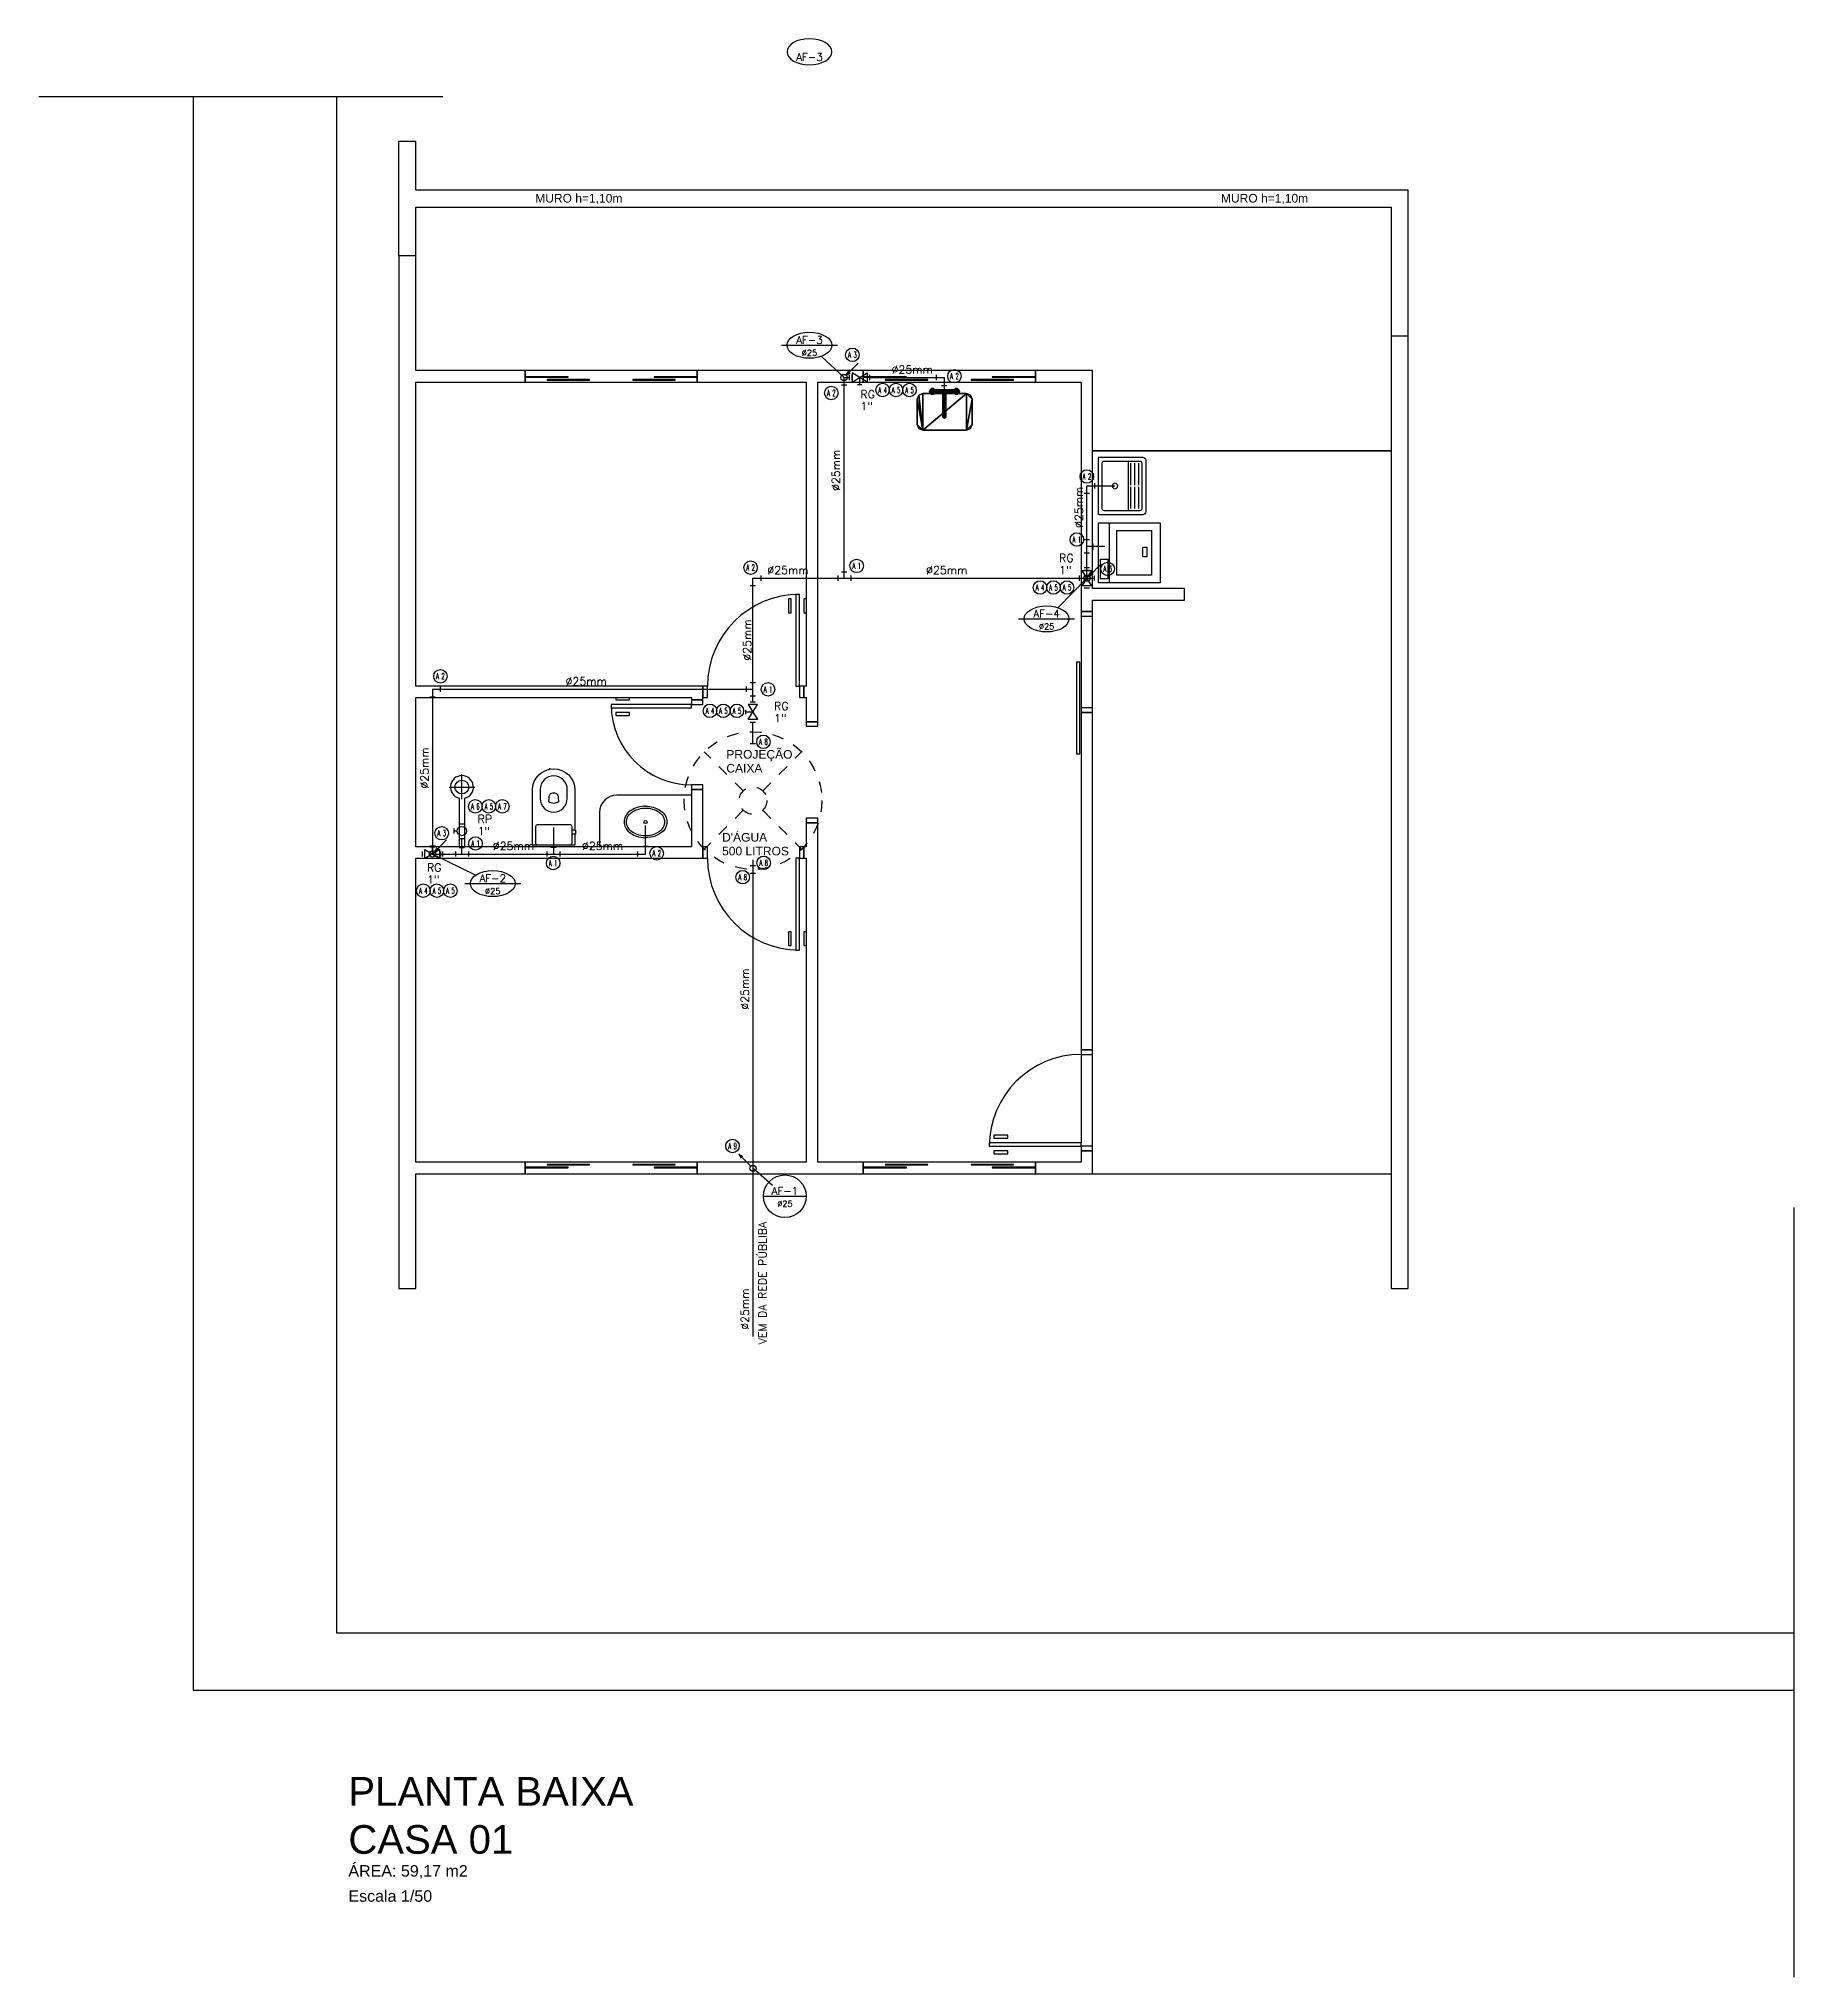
# Model space of a CAD drawing. Header units: metres. Extents: x 49 to 320, y -91 to 27.
# Drawn here: x 204.03 to 219.32, y -90.8 to -73.9 of the extents above; entities that cross this region are included whole.
import ezdxf
from ezdxf.enums import TextEntityAlignment as Align

# ---------------------------------------------------------------- set-up
doc = ezdxf.new("R2010")
doc.units = ezdxf.units.M
doc.header["$LTSCALE"] = 0.2
doc.linetypes.add('AF', pattern=[200, 100, 100])
doc.linetypes.add('DASHED', pattern=[0.75, 0.5, -0.25])
for name, color, linetype in [('ARQ-___-___-VST', 9, 'Continuous'), ('ARQ-COB-PRJ', 4, 'DASHED'), ('ARQ-EQP', 24, 'Continuous'), ('ARQ-EQP-___-INT', 7, 'Continuous'), ('CONEXAO_AG_FRIA', 6, 'Continuous'), ('Diametro', 1, 'Continuous'), ('LEGENDA_ID', 5, 'Continuous'), ('LEGENDA_ID_L', 5, 'Continuous'), ('Prumadas_L', 1, 'Continuous'), ('Prumadas_Q', 3, 'Continuous'), ('Prumadas_T', 3, 'Continuous'), ('TUBOS_AG_FRIA', 4, 'Continuous')]:
    doc.layers.add(name, color=color, linetype=linetype)
doc.styles.add('REGUA200', font='arial.ttf')
doc.styles.add('REGUA60', font='arial.ttf')
doc.styles.add('REGUA80', font='arial.ttf')
doc.styles.add('ROMANS', font='romans', dxfattribs={"height": 6})

msp = doc.modelspace()

# ---------------------------------------------------------------- texts
at = {"layer": 'ARQ-___-___-VST', "style": 'REGUA60'}
for p in [(208.356, -75.329), (214.33, -75.329)]:
    msp.add_text('MURO h=1,10m', height=0.075, dxfattribs=at).set_placement(p)
at = {"layer": 'ARQ-EQP', "style": 'ROMANS'}
for s, p in [('RG', (211.189, -77.035)), ('1"', (211.189, -77.14)), ('RG', (212.92, -78.462)), ('1"', (212.92, -78.567)), ('RG', (210.437, -79.753)), ('1"', (210.437, -79.858)), ('RP', (207.854, -80.737)), ('1"', (207.854, -80.842)), ('RG', (207.413, -81.16)), ('1"', (207.413, -81.265))]:
    msp.add_text(s, height=0.07, dxfattribs=at).set_placement(p)
at = {"layer": 'Diametro', "style": 'ROMANS'}
for p in [(211.64, -76.819), (210.558, -78.568), (211.941, -78.568), (208.8, -79.537), (208.166, -80.972), (208.943, -80.972)]:
    msp.add_text('%%C25mm', height=0.07, dxfattribs=at).set_placement(p, align=Align.CENTER)
for s, p in [('%%C25mm', (211.011, -77.663)), ('%%C25mm', (213.127, -77.985)), ('%%C25mm', (210.238, -79.142)), ('%%C25mm', (207.426, -80.257)), ('%%C25mm', (210.218, -82.184)), ('VEM DA REDE PÚBLIBA', (210.371, -84.747)), ('%%C25mm', (210.218, -84.974))]:
    msp.add_text(s, height=0.07, rotation=90, dxfattribs=at).set_placement(p, align=Align.CENTER)
at = {"layer": 'LEGENDA_ID', "style": 'ROMANS', "width": 0.5}
for s, p in [('A 3', (211.119, -76.656)), ('A 2', (212.008, -76.843)), ('A 2', (210.935, -76.989)), ('A 4', (211.382, -76.963)), ('A 5', (211.499, -76.963)), ('A 5', (211.617, -76.963)), ('A 2', (213.162, -77.717)), ('A 1', (213.074, -78.266)), ('A 2', (210.232, -78.511)), ('A 1', (211.156, -78.496)), ('A 3', (213.343, -78.522)), ('A 4', (212.754, -78.684)), ('A 5', (212.871, -78.684)), ('A 5', (212.989, -78.684)), ('A 2', (207.53, -79.458)), ('A 1', (210.384, -79.572)), ('A 4', (209.878, -79.759)), ('A 5', (209.995, -79.759)), ('A 5', (210.113, -79.759)), ('A 8', (210.344, -80.029)), ('A 6', (207.834, -80.592)), ('A 5', (207.952, -80.592)), ('A 7', (208.069, -80.592)), ('A 3', (207.541, -80.826)), ('A 1', (207.836, -80.915)), ('A 1', (208.512, -81.086)), ('A 2', (209.414, -81.001)), ('A 8', (210.346, -81.084)), ('A 8', (210.163, -81.209)), ('A 4', (207.381, -81.327)), ('A 5', (207.499, -81.327)), ('A 5', (207.617, -81.327)), ('A 9', (210.075, -83.552))]:
    msp.add_text(s, height=0.0525, dxfattribs=at).set_placement(p, align=Align.MIDDLE_CENTER)
at = {"layer": 'LEGENDA_ID', "style": 'REGUA60'}
for s, p in [('PROJEÇÃO', (210.021, -80.176)), ('CAIXA', (210.021, -80.297)), ("D'ÁGUA", (209.984, -80.899)), ('500 LITROS', (209.984, -81.019))]:
    msp.add_text(s, height=0.075, dxfattribs=at).set_placement(p)
at = {"layer": 'Prumadas_T', "style": 'ROMANS'}
for s, height, p in [('AF-3', 0.0656, (210.745, -74.094)), ('AF-3', 0.0656, (210.745, -76.56)), ('%%C25', 0.0525, (210.745, -76.665)), ('AF-4', 0.0656, (212.811, -78.945)), ('%%C25', 0.0525, (212.811, -79.05)), ('AF-2', 0.0656, (207.986, -81.252)), ('%%C25', 0.0525, (207.986, -81.357)), ('AF-1', 0.0656, (210.531, -83.977)), ('%%C25', 0.0525, (210.531, -84.082))]:
    msp.add_text(s, height=height, dxfattribs=at).set_placement(p, align=Align.CENTER)

# ---------------------------------------------------------------- blocks, each defined once
blk = doc.blocks.new('MCCUB1_3')
at = {"color": 254}
mesh = blk.add_polyface(dxfattribs=at)
corners = [(-24, -37, 70), (-22.5, -40.5, 70), (-19, -42, 70), (-24, -15, 70), (-22.5, -11.5, 70), (-19, -10, 70), (19, -10, 70), (19, -42, 70), (24, -15, 70), (24, -37, 70), (22.5, -40.5, 70), (22.5, -11.5, 70), (-24, -37, 85), (-22.5, -40.5, 85), (-19, -42, 85), (19, -42, 85), (22.5, -40.5, 85), (24, -37, 85), (24, -15, 85), (22.5, -11.5, 85), (19, -10, 85), (-19, -10, 85), (-22.5, -11.5, 85), (-24, -15, 85)]
mesh.append_faces([[corners[k] for k in face] for face in [(9, 7, 10), (6, 8, 11)]], dxfattribs={"vtx0": -1, "color": 254})
mesh.append_faces([[corners[k] for k in face] for face in [(0, 2, 3), (3, 2, 4), (4, 2, 5), (5, 2, 6), (8, 7, 9)]], dxfattribs={"vtx0": -1, "vtx1": -1, "color": 254})
mesh.append_faces([[corners[k] for k in face] for face in [(6, 7, 8)]], dxfattribs={"vtx0": -1, "vtx1": -1, "vtx2": -1, "color": 254})
mesh.append_faces([[corners[k] for k in face] for face in [(6, 2, 7)]], dxfattribs={"vtx0": -1, "vtx2": -1, "color": 254})
mesh.append_faces([[corners[k] for k in face] for face in [(12, 13, 0), (13, 14, 1), (14, 15, 2), (15, 16, 7), (16, 17, 10), (17, 18, 9), (18, 19, 8), (19, 20, 11), (20, 21, 6), (21, 22, 5), (22, 23, 4), (23, 12, 3)]], dxfattribs={"vtx1": -1, "color": 254})
mesh.append_faces([[corners[k] for k in face] for face in [(0, 1, 2), (13, 1, 0), (14, 2, 1), (15, 7, 2), (16, 10, 7), (17, 9, 10), (18, 8, 9), (19, 11, 8), (20, 6, 11), (21, 5, 6), (22, 4, 5), (23, 3, 4), (12, 0, 3)]], dxfattribs={"vtx2": -1, "color": 254})
mesh = blk.add_polyface(dxfattribs=at)
corners = [(-1.4, -30.5, 100.3), (-1.4, -30.5, 95.5), (-0.1, -31.3, 95.5), (-0.1, -31.3, 100.6), (-1.4, -29, 99.7), (-1.4, -29, 95.5), (-0.1, -28.3, 99.4), (-0.1, -28.3, 95.5), (1.2, -29, 99.7), (1.2, -29, 95.5), (1.2, -30.5, 100.3), (1.2, -30.5, 95.5), (-1.4, -27.2, 103.6), (-0.1, -27.5, 104.3), (-1.4, -26.6, 102.1), (-0.1, -26.3, 101.3), (1.2, -26.6, 102.1), (1.2, -27.2, 103.6), (-1.4, -10.6, 103.6), (-0.1, -10.3, 104.3), (-1.4, -11.2, 102.1), (-0.1, -11.5, 101.3), (1.2, -11.2, 102.1), (1.2, -10.6, 103.6), (-1.4, -7.6, 100.5), (-0.1, -7, 101), (-1.4, -8.6, 99.5), (-0.1, -9.2, 98.9), (1.2, -8.6, 99.5), (1.2, -7.6, 100.5), (-12.1, -6.6, 100), (-12.1, -7.3, 101.3), (11.9, -7.3, 101.3), (11.9, -6.6, 100), (-12.1, -7.4, 98.7), (11.9, -7.4, 98.7), (-12.1, -8.9, 98.7), (11.9, -8.9, 98.7), (-12.1, -9.6, 100), (11.9, -9.6, 100), (-12.1, -8.8, 101.3), (11.9, -8.8, 101.3), (12.5, -6.6, 106.9), (11.2, -5.7, 106.9), (9.7, -5.7, 106.9), (8.4, -6.6, 106.9), (7.9, -8.1, 106.9), (8.4, -9.6, 106.9), (9.6, -10.5, 106.9), (12.4, -9.6, 106.9), (11.2, -10.5, 106.9), (12.9, -8.1, 106.9), (12.5, -6.6, 101.9), (11.2, -5.7, 101.9), (9.7, -5.7, 101.9), (8.4, -6.6, 101.9), (7.9, -8.1, 101.9), (8.4, -9.6, 101.9), (9.6, -10.5, 101.9), (11.2, -10.5, 101.9), (12.4, -9.6, 101.9), (12.9, -8.1, 101.9), (-8.1, -8.1, 101.9), (-8.5, -6.6, 101.9), (-8.5, -6.6, 106.9), (-8.1, -8.1, 106.9), (-8.6, -9.6, 101.9), (-8.6, -9.6, 106.9), (-9.8, -10.5, 101.9), (-9.8, -10.5, 106.9), (-11.4, -10.5, 101.9), (-11.4, -10.5, 106.9), (-12.6, -9.6, 101.9), (-12.6, -9.6, 106.9), (-13.1, -8.1, 101.9), (-13.1, -8.1, 106.9), (-12.6, -6.6, 101.9), (-12.6, -6.6, 106.9), (-11.3, -5.7, 101.9), (-11.3, -5.7, 106.9), (-9.8, -5.7, 101.9), (-9.8, -5.7, 106.9)]
mesh.append_faces([[corners[k] for k in face] for face in [(30, 31, 32, 33), (34, 30, 33, 35), (36, 34, 35, 37), (38, 36, 37, 39), (40, 38, 39, 41), (31, 40, 41, 32), (52, 53, 43, 42), (53, 54, 44, 43), (54, 55, 45, 44), (55, 56, 46, 45), (56, 57, 47, 46), (57, 58, 48, 47), (58, 59, 50, 48), (59, 60, 49, 50), (60, 61, 51, 49), (61, 52, 42, 51), (62, 63, 64, 65), (66, 62, 65, 67), (68, 66, 67, 69), (70, 68, 69, 71), (72, 70, 71, 73), (74, 72, 73, 75), (76, 74, 75, 77), (78, 76, 77, 79), (80, 78, 79, 81), (63, 80, 81, 64)]], dxfattribs={"color": 254})
mesh.append_faces([[corners[k] for k in face] for face in [(32, 37, 35, 33), (49, 48, 50), (42, 49, 51), (64, 67, 65), (67, 71, 69)]], dxfattribs={"vtx0": -1, "color": 254})
mesh.append_faces([[corners[k] for k in face] for face in [(32, 39, 37), (42, 44, 45), (42, 45, 46), (42, 46, 47), (42, 47, 48), (64, 73, 71), (64, 75, 73), (64, 77, 75), (64, 79, 77)]], dxfattribs={"vtx0": -1, "vtx2": -1, "color": 254})
mesh.append_faces([[corners[k] for k in face] for face in [(24, 18, 19, 25), (26, 20, 18, 24), (27, 21, 20, 26), (28, 22, 21, 27), (29, 23, 22, 28), (25, 19, 23, 29)]], dxfattribs={"vtx1": -1, "color": 254})
mesh.append_faces([[corners[k] for k in face] for face in [(36, 38, 31)]], dxfattribs={"vtx1": -1, "vtx2": -1, "color": 254})
mesh.append_faces([[corners[k] for k in face] for face in [(12, 0, 3, 13), (14, 4, 0, 12), (15, 6, 4, 14), (16, 8, 6, 15), (17, 10, 8, 16), (13, 3, 10, 17), (18, 12, 13, 19), (20, 14, 12, 18), (21, 15, 14, 20), (22, 16, 15, 21), (23, 17, 16, 22), (19, 13, 17, 23)]], dxfattribs={"vtx1": -1, "vtx3": -1, "color": 254})
mesh.append_faces([[corners[k] for k in face] for face in [(32, 41, 39), (30, 34, 36, 31), (38, 40, 31), (42, 43, 44), (64, 81, 79)]], dxfattribs={"vtx2": -1, "color": 254})
mesh.append_faces([[corners[k] for k in face] for face in [(0, 1, 2, 3), (4, 5, 1, 0), (6, 7, 5, 4), (8, 9, 7, 6), (10, 11, 9, 8), (3, 2, 11, 10)]], dxfattribs={"vtx3": -1, "color": 254})
blk = doc.blocks.new('EQLAV1_2')
at = {"color": 0}
blk.add_lwpolyline([(30.8, -10), (-30.8, -10), (-30.8, -73.5), (30.8, -73.5)], close=True, dxfattribs=at)
at = {"layer": 'ARQ-EQP-___-INT'}
blk.add_line((30.8, -21.3), (-30.8, -21.3), dxfattribs=at)
for points in [[(6.4, -19.6), (26.4, -19.6), (26.4, -12.1), (6.4, -12.1)], [(22.9, -64.6), (22.9, -28.8), (-23, -28.8), (-23, -64.6)], [(4, -59.7), (4, -55.7), (-6, -55.7), (-6, -59.7)]]:
    blk.add_lwpolyline(points, close=True, dxfattribs=at)
blk = doc.blocks.new('SAT13S_2')
at = {"layer": 'ARQ-EQP', "color": 0, "linetype": 'ByBlock'}
blk.add_lwpolyline([(-26.5, -48.5), (26.5, -48.5, 0.414214), (29.5, -45.5), (29.5, -1, 0.414214), (28.5, 0), (-28.5, 0, 0.414214), (-29.5, -1), (-29.5, -45.5, 0.414214)], format="xyb", close=True, dxfattribs=at)
at = {"layer": 'ARQ-EQP-___-INT'}
for points in [[(25.5, -27.7), (25.5, -6, 0.414214), (23.5, -4), (-23.5, -4, 0.414214), (-25.5, -6), (-25.5, -27.7)], [(-25.5, -27.8), (-25.5, -29.7, 0.414214), (-24.5, -30.6), (-23.2, -30.6), (23.1, -30.6), (24.5, -30.6, 0.414214), (25.5, -29.7), (25.5, -27.8)], [(-25.5, -30.5), (-25.5, -42.5, 0.414214), (-23.5, -44.5)], [(-23.5, -44.5), (23.5, -44.5, 0.414214), (25.5, -42.5), (25.5, -30.5, 0.414214)], [(-23.2, -33), (-0.9, -33, 0.414214)], [(-23.2, -37), (-0.9, -37, 0.414214)], [(0.8, -33), (23.1, -33, 0.414214)], [(0.8, -37), (23.1, -37, 0.414214)], [(-23.2, -41), (-0.9, -41, 0.414214)], [(0.8, -41), (23.1, -41, 0.414214)]]:
    blk.add_lwpolyline(points, format="xyb", dxfattribs=at)
blk.add_circle((0, -17), 2.8, dxfattribs=at)
blk = doc.blocks.new('SAC616S2')
at = {"layer": 'ARQ-EQP', "color": 0, "linetype": 'ByBlock'}
blk.add_lwpolyline([(18.2, -1.5, -0.329256), (18.5, -1.9), (18.5, -49.6, -0.412623), (0, -68, -0.412623), (-18.5, -49.6), (-18.5, -14.5), (-18.9, -14.5), (-18.9, -11), (-18.5, -11), (-18.5, -1.9, -0.329256), (-18.2, -1.5), (-17.3, -1.5), (0, -1.5), (17.3, -1.5)], format="xyb", close=True, dxfattribs=at)
at = {"layer": 'ARQ-EQP-___-INT'}
for p, q in [((-18.5, -11), (-16, -11)), ((-18.5, -14.5), (-16, -14.5))]:
    blk.add_line(p, q, dxfattribs=at)
blk.add_lwpolyline([(-14, -1.5, 0.324141), (-16, -3.5), (-16, -17.5, 0.333333), (-14.5, -19), (0, -19), (14.5, -19, 0.333333), (16, -17.5), (16, -3.5, 0.324141), (14, -1.5, 0.324141)], format="xyb", dxfattribs=at)
for points in [[(0, -61.7, 0.418677), (11.8, -50), (11.8, -42.1, 0.411784), (0, -30.2, 0.411784), (-11.8, -42.1), (-11.8, -50, 0.418677)], [(0, -47, -0.428571), (-4, -43.3), (-4.3, -39.3, -0.16754), (0, -37.8, -0.16754), (4.3, -39.3), (4, -43.3, -0.428571)]]:
    blk.add_lwpolyline(points, format="xyb", close=True, dxfattribs=at)
blk.add_point((3.3, -68), dxfattribs=at)
blk = doc.blocks.new('SACHS__2')
at = {"layer": 'ARQ-EQP', "color": 0, "linetype": 'ByBlock'}
for p, q in [((42.3, 2.4), (0, 2.4)), ((0, 2.4), (0, -2.4)), ((42.3, -2.4), (0, -2.4))]:
    blk.add_line(p, q, dxfattribs=at)
blk.add_arc((52, 0), 10, 193.8865, 166.1135, dxfattribs=at)
at = {"layer": 'ARQ-EQP-___-INT'}
for p, q in [((41.6, 0), (63.2, 0)), ((52, 11.2), (52, -11.2))]:
    blk.add_line(p, q, dxfattribs=at)
blk.add_circle((52, 0), 6, dxfattribs=at)
blk = doc.blocks.new('SAL37S_2')
at = {"layer": 'ARQ-EQP-___-INT'}
for points in [[(0, -10, 0.145827), (-16.8, -14.9, 0.090827), (-22, -19.4, 0.12568), (-24.8, -26.7, 0.221372), (-20.6, -38.8, 0.186059), (0, -46.5, 0.186059)], [(0, -10, -0.145827), (16.8, -14.9, -0.090827), (22, -19.4, -0.12568), (24.8, -26.7, -0.221372), (20.6, -38.8, -0.186059), (0, -46.5, -0.186059)]]:
    blk.add_lwpolyline(points, format="xyb", dxfattribs=at)
blk.add_lwpolyline([(0, -12.5, 0.14623), (-15.5, -17, 0.09047), (-20, -20.9, 0.123903), (-22.4, -27, 0.21906), (-18.9, -37, 0.185248), (0, -44.1, 0.185248), (18.8, -37, 0.21906), (22.3, -27, 0.123903), (20, -20.9, 0.09047), (15.5, -17, 0.14623)], format="xyb", close=True, dxfattribs=at)
blk.add_circle((0, -28.3), 1.8, dxfattribs=at)
blk = doc.blocks.new('Titul1')
at = {"color": 6, "style": 'REGUA200', "width": 1.4}
blk.add_attdef('TITULO', (0, 0), '', height=5, dxfattribs=at)
at = {"color": 0, "style": 'REGUA80', "width": 1.4}
blk.add_attdef('ESCALA', (0, -3.98), '', height=2, dxfattribs=at)
blk = doc.blocks.new('_resf500p')
for p, q in [((-8.5, 8.5), (-42.4, 42.4)), ((8.5, 8.5), (42.4, 42.4)), ((-8.5, -8.5), (-42.4, -42.4)), ((8.5, -8.5), (42.4, -42.4))]:
    blk.add_line(p, q)
for radius in [60, 12]:
    blk.add_circle((0, 0), radius)
blk = doc.blocks.new('*U282', base_point=(503.7, 172.5))
for p, q in [((491.3, 184.8), (494.9, 182.7)), ((491.3, 184.8), (493.4, 181.2)), ((501.7, 174.4), (491.3, 184.8))]:
    blk.add_line(p, q)
blk.add_circle((503.7, 172.5), 2.71)
blk = doc.blocks.new('*U283', base_point=(500.9, 175.2))
for q in [(513.2, 187.6), (504.9, 180.7), (506.4, 179.3)]:
    blk.add_line((502.8, 177.1), q)
blk.add_circle((500.9, 175.2), 2.71)
blk = doc.blocks.new('*U284', base_point=(504.4, 179.3))
for q in [(516.8, 191.7), (508.5, 184.9), (510, 183.4)]:
    blk.add_line((506.4, 181.3), q)
blk.add_circle((504.4, 179.3), 2.71)
blk = doc.blocks.new('*U285', base_point=(506.6, 177.6))
for q in [(518.9, 190), (510.6, 183.1), (512.1, 181.7)]:
    blk.add_line((508.5, 179.5), q)
blk.add_circle((506.6, 177.6), 2.71)
blk = doc.blocks.new('*U286', base_point=(506.6, 177.7))
for p, q in [((508.9, 186.6), (504.2, 186.6)), ((510.6, 171.2), (502.5, 184.3)), ((510.6, 184.3), (502.5, 171.2)), ((502.5, 184.3), (510.6, 184.3)), ((502.5, 171.2), (510.6, 171.2)), ((506.6, 177.7), (512.8, 177.7)), ((508.9, 168.9), (504.2, 168.9))]:
    blk.add_line(p, q)
at = {"linetype": 'Continuous'}
blk.add_line((512.8, 179.7), (512.8, 175.8), dxfattribs=at)
blk = doc.blocks.new('*U287', base_point=(504.6, 179.3))
for p, q in [((495.7, 181.7), (495.7, 177)), ((511.1, 183.4), (498.1, 175.3)), ((498.1, 183.4), (511.1, 175.3)), ((498.1, 175.3), (498.1, 183.4)), ((504.6, 179.3), (504.6, 185.6)), ((511.1, 175.3), (511.1, 183.4)), ((513.5, 181.7), (513.5, 177))]:
    blk.add_line(p, q)
at = {"linetype": 'Continuous'}
blk.add_line((502.7, 185.6), (506.5, 185.6), dxfattribs=at)
blk = doc.blocks.new('*U288', base_point=(503.7, 176.4))
at = {"linetype": 'Continuous'}
blk.add_line((497.4, 174.5), (497.4, 178.3), dxfattribs=at)
for p, q in [((503.7, 176.4), (497.4, 176.4)), ((499.6, 183), (507.7, 169.9)), ((499.6, 169.9), (507.7, 183)), ((507.7, 183), (499.6, 183)), ((507.7, 169.9), (499.6, 169.9)), ((501.3, 185.3), (506, 185.3)), ((501.3, 167.6), (506, 167.6))]:
    blk.add_line(p, q)
blk = doc.blocks.new('*U289', base_point=(501, 175.2))
for p, q in [((492.1, 177.5), (492.1, 172.9)), ((507.5, 179.2), (494.4, 171.2)), ((494.4, 179.2), (507.5, 171.2)), ((494.4, 171.2), (494.4, 179.2)), ((501, 175.2), (501, 181.5)), ((507.5, 171.2), (507.5, 179.2)), ((509.8, 177.5), (509.8, 172.9))]:
    blk.add_line(p, q)
at = {"linetype": 'Continuous'}
blk.add_line((499.1, 181.5), (502.9, 181.5), dxfattribs=at)
blk = doc.blocks.new('*U290', base_point=(501.1, 175.4))
at = {"linetype": 'Continuous'}
blk.add_line((494.3, 173.3), (494.3, 177.5), dxfattribs=at)
for p, q in [((497.1, 175.4), (494.3, 175.4)), ((498.8, 181.8), (503.5, 181.8)), ((498.8, 169), (503.5, 169))]:
    blk.add_line(p, q)
blk.add_circle((501.1, 175.4), 4.03)
blk = doc.blocks.new('*U291', base_point=(502.7, 175.2))
for p, q in [((495.7, 177.5), (495.7, 172.9)), ((500.4, 181.9), (505.1, 181.9))]:
    blk.add_line(p, q)
blk = doc.blocks.new('*U292', base_point=(500.9, 175.2))
for p, q in [((503.2, 181.9), (498.5, 181.9)), ((507.9, 177.5), (507.9, 172.9))]:
    blk.add_line(p, q)
blk = doc.blocks.new('*U293', base_point=(506.6, 177.6))
for p, q in [((499.8, 179.9), (499.8, 175.3)), ((504.2, 184.6), (508.9, 184.6))]:
    blk.add_line(p, q)
blk = doc.blocks.new('*U294', base_point=(506.6, 178.4))
for p, q in [((508.9, 171.7), (504.2, 171.7)), ((513.6, 176.1), (513.6, 180.7))]:
    blk.add_line(p, q)
blk = doc.blocks.new('*U295', base_point=(504.4, 179.3))
for p, q in [((506.8, 172.6), (502.1, 172.6)), ((511.4, 177), (511.4, 181.7))]:
    blk.add_line(p, q)
blk = doc.blocks.new('*U296', base_point=(505.3, 179.3))
for p, q in [((498.6, 177), (498.6, 181.7)), ((503, 172.3), (507.7, 172.3))]:
    blk.add_line(p, q)
blk = doc.blocks.new('*U297', base_point=(503.7, 177.6))
for p, q in [((506, 170.9), (501.3, 170.9)), ((510.7, 175.3), (510.7, 179.9))]:
    blk.add_line(p, q)
blk = doc.blocks.new('*U298', base_point=(500.9, 176.6))
for p, q in [((503.2, 169.9), (498.5, 169.9)), ((507.9, 174.3), (507.9, 179))]:
    blk.add_line(p, q)
blk = doc.blocks.new('*U299', base_point=(503.7, 176.6))
for p, q in [((498.1, 174.3), (498.1, 179)), ((501.3, 182.5), (506, 182.5)), ((501.3, 171.1), (506, 171.1))]:
    blk.add_line(p, q)
blk = doc.blocks.new('*U300', base_point=(504.4, 177.6))
for p, q in [((498.9, 179.9), (498.9, 175.3)), ((502.1, 183.2), (506.8, 183.2)), ((510.3, 179.9), (510.3, 175.3))]:
    blk.add_line(p, q)
blk = doc.blocks.new('*U301', base_point=(506.6, 177.9))
for p, q in [((508.9, 183.7), (504.2, 183.7)), ((508.9, 172.3), (504.2, 172.3)), ((512.1, 175.5), (512.1, 180.2))]:
    blk.add_line(p, q)
blk = doc.blocks.new('*U302', base_point=(501.9, 175.2))
for p, q in [((496.1, 177.5), (496.1, 172.9)), ((504.2, 180.8), (499.6, 180.8)), ((507.5, 177.5), (507.5, 172.9))]:
    blk.add_line(p, q)
blk = doc.blocks.new('*U303', base_point=(501.1, 175.2))
for p, q in [((495.5, 177.5), (495.5, 172.9)), ((498.8, 180.8), (503.5, 180.8)), ((507, 177.5), (507, 172.9))]:
    blk.add_line(p, q)
blk = doc.blocks.new('*U304', base_point=(503.7, 175.1))
blk.add_line((501.3, 175.1), (506, 175.1))
blk = doc.blocks.new('*U305', base_point=(503.7, 175))
blk.add_line((501.3, 175), (506, 175))
blk = doc.blocks.new('*U306', base_point=(503.7, 176.2))
blk.add_line((501.3, 176.2), (506, 176.2))

# ---------------------------------------------------------------- linework, layer by layer
for p, q in [((207.55, -74.408), (204.031, -74.408)), ((207.167, -74.794), (207.317, -74.794)), ((207.167, -75.794), (207.167, -84.794)), ((207.317, -75.794), (207.167, -75.794)), ((207.317, -76.794), (207.317, -75.794)), ((215.812, -76.494), (215.812, -84.794)), ((215.962, -76.494), (215.812, -76.494)), ((215.962, -84.794), (215.962, -76.494)), ((208.267, -76.794), (207.317, -76.794)), ((208.267, -76.894), (208.267, -76.794)), ((208.268, -76.794), (208.267, -76.794)), ((208.267, -76.794), (208.267, -76.894)), ((209.766, -76.794), (208.268, -76.794)), ((208.268, -76.894), (208.268, -76.794)), ((208.643, -76.847), (208.274, -76.847)), ((208.274, -76.847), (208.274, -76.852)), ((208.274, -76.852), (208.643, -76.852)), ((208.828, -76.872), (208.459, -76.872)), ((208.459, -76.872), (208.459, -76.877)), ((208.643, -76.852), (208.643, -76.847)), ((208.828, -76.877), (208.828, -76.872)), ((209.575, -76.872), (209.206, -76.872)), ((209.206, -76.872), (209.206, -76.877)), ((209.76, -76.847), (209.391, -76.847)), ((209.391, -76.847), (209.391, -76.852)), ((209.391, -76.852), (209.76, -76.852)), ((209.575, -76.877), (209.575, -76.872)), ((209.76, -76.852), (209.76, -76.847)), ((209.767, -76.794), (209.766, -76.794)), ((209.766, -76.794), (209.766, -76.894)), ((209.767, -76.794), (209.767, -76.894)), ((211.214, -76.794), (209.767, -76.794)), ((209.767, -76.894), (209.767, -76.794)), ((211.214, -76.894), (211.214, -76.794)), ((211.215, -76.794), (211.214, -76.794)), ((211.214, -76.794), (211.214, -76.894)), ((212.713, -76.794), (211.215, -76.794)), ((211.215, -76.894), (211.215, -76.794)), ((211.591, -76.847), (211.221, -76.847)), ((211.221, -76.847), (211.221, -76.852)), ((211.221, -76.852), (211.591, -76.852)), ((211.775, -76.872), (211.406, -76.872)), ((211.406, -76.872), (211.406, -76.877)), ((211.591, -76.852), (211.591, -76.847)), ((211.775, -76.877), (211.775, -76.872)), ((212.523, -76.872), (212.154, -76.872)), ((212.154, -76.872), (212.154, -76.877)), ((212.707, -76.847), (212.338, -76.847)), ((212.338, -76.847), (212.338, -76.852)), ((212.338, -76.852), (212.707, -76.852)), ((212.523, -76.877), (212.523, -76.872)), ((212.707, -76.852), (212.707, -76.847)), ((212.714, -76.794), (212.713, -76.794)), ((212.713, -76.794), (212.713, -76.894)), ((212.714, -76.794), (212.714, -76.894)), ((213.212, -76.794), (212.714, -76.794)), ((212.714, -76.894), (212.714, -76.794)), ((213.212, -78.694), (213.212, -76.794)), ((207.317, -79.544), (207.317, -76.894)), ((207.317, -76.894), (208.267, -76.894)), ((208.267, -76.894), (208.268, -76.894)), ((208.268, -76.894), (209.766, -76.894)), ((208.459, -76.877), (208.828, -76.877)), ((209.206, -76.877), (209.575, -76.877)), ((209.766, -76.894), (209.767, -76.894)), ((209.767, -76.894), (210.717, -76.894)), ((210.717, -76.894), (210.717, -79.544)), ((210.817, -79.854), (210.817, -76.894)), ((210.817, -76.894), (211.214, -76.894)), ((211.214, -76.894), (211.215, -76.894)), ((211.215, -76.894), (212.713, -76.894)), ((211.406, -76.877), (211.775, -76.877)), ((212.154, -76.877), (212.523, -76.877)), ((212.713, -76.894), (212.714, -76.894)), ((212.714, -76.894), (213.112, -76.894)), ((213.112, -76.894), (213.112, -78.894)), ((213.212, -77.494), (215.812, -77.494)), ((215.812, -77.494), (213.212, -77.494)), ((214.012, -78.694), (213.212, -78.694)), ((214.012, -78.794), (214.012, -78.694)), ((210.562, -78.784), (210.562, -78.904)), ((210.587, -78.784), (210.562, -78.784)), ((210.587, -78.904), (210.587, -78.784)), ((210.657, -78.744), (210.627, -78.744)), ((210.627, -78.744), (210.627, -79.544)), ((210.657, -79.544), (210.657, -78.744)), ((210.697, -78.784), (210.697, -78.904)), ((210.717, -78.784), (210.697, -78.784)), ((213.112, -78.894), (213.212, -78.894)), ((213.212, -78.894), (213.112, -78.894)), ((213.112, -78.894), (213.112, -78.934)), ((213.212, -78.894), (213.212, -78.794)), ((213.212, -78.794), (214.012, -78.794)), ((213.212, -78.934), (213.212, -78.894)), ((210.562, -78.904), (210.587, -78.904)), ((210.697, -78.904), (210.717, -78.904)), ((213.112, -78.934), (213.212, -78.934)), ((213.112, -78.934), (213.112, -79.734)), ((213.212, -79.734), (213.212, -78.934)), ((213.212, -79.734), (213.212, -78.934)), ((213.102, -79.334), (213.072, -79.334)), ((213.072, -79.334), (213.072, -80.134)), ((213.102, -80.134), (213.102, -79.334)), ((209.817, -79.544), (207.317, -79.544)), ((209.817, -79.644), (209.817, -79.544)), ((209.857, -79.544), (209.817, -79.544)), ((209.817, -79.544), (209.817, -79.644)), ((209.857, -79.644), (209.857, -79.544)), ((210.627, -79.544), (210.657, -79.544)), ((210.697, -79.544), (210.657, -79.544)), ((210.657, -79.544), (210.657, -79.644)), ((210.697, -79.544), (210.697, -79.644)), ((210.717, -79.544), (210.697, -79.544)), ((210.697, -79.644), (210.697, -79.544)), ((207.317, -80.944), (207.317, -79.644)), ((207.317, -79.644), (209.717, -79.644)), ((209.717, -79.704), (209.017, -79.704)), ((209.017, -79.704), (209.017, -79.734)), ((209.017, -79.734), (209.717, -79.734)), ((209.057, -79.644), (209.057, -79.664)), ((209.057, -79.664), (209.177, -79.664)), ((209.177, -79.664), (209.177, -79.644)), ((209.717, -79.644), (209.717, -79.664)), ((209.717, -79.664), (209.817, -79.664)), ((209.817, -79.664), (209.717, -79.664)), ((209.717, -79.664), (209.717, -79.704)), ((209.717, -79.704), (209.817, -79.704)), ((209.717, -79.734), (209.717, -79.704)), ((209.817, -79.664), (209.817, -79.644)), ((209.817, -79.644), (209.857, -79.644)), ((209.817, -79.704), (209.817, -79.664)), ((210.657, -79.644), (210.697, -79.644)), ((210.697, -79.644), (210.717, -79.644)), ((210.717, -79.644), (210.717, -79.854)), ((213.112, -79.734), (213.112, -79.774)), ((213.212, -79.734), (213.112, -79.734)), ((213.212, -79.774), (213.212, -79.734)), ((209.177, -79.774), (209.057, -79.774)), ((209.057, -79.774), (209.057, -79.799)), ((209.057, -79.799), (209.177, -79.799)), ((209.177, -79.799), (209.177, -79.774)), ((210.717, -79.854), (210.817, -79.854)), ((210.817, -79.854), (210.717, -79.854)), ((210.717, -79.854), (210.717, -79.894)), ((210.717, -79.894), (210.817, -79.894)), ((210.817, -79.894), (210.817, -79.854)), ((213.212, -79.774), (213.112, -79.774)), ((213.112, -79.774), (213.112, -82.714)), ((213.112, -79.774), (213.212, -79.774)), ((213.212, -82.714), (213.212, -79.774)), ((213.072, -80.134), (213.102, -80.134)), ((209.717, -80.404), (209.717, -80.444)), ((209.817, -80.404), (209.717, -80.404)), ((209.817, -80.444), (209.817, -80.404)), ((209.717, -80.494), (209.067, -80.494)), ((209.717, -80.444), (209.717, -80.944)), ((209.817, -80.444), (209.717, -80.444)), ((209.717, -80.444), (209.817, -80.444)), ((209.817, -80.944), (209.817, -80.444)), ((208.917, -80.644), (208.917, -80.944)), ((210.717, -80.694), (210.717, -80.734)), ((210.817, -80.694), (210.717, -80.694)), ((210.717, -80.734), (210.717, -80.944)), ((210.817, -80.734), (210.717, -80.734)), ((210.717, -80.734), (210.817, -80.734)), ((210.817, -80.734), (210.817, -80.694)), ((210.817, -83.694), (210.817, -80.734)), ((209.717, -80.944), (207.317, -80.944)), ((207.317, -83.694), (207.317, -81.044)), ((207.317, -81.044), (209.817, -81.044)), ((209.817, -81.044), (209.817, -80.944)), ((209.857, -80.944), (209.817, -80.944)), ((209.817, -80.944), (209.817, -81.044)), ((209.817, -81.044), (209.857, -81.044)), ((209.857, -81.044), (209.857, -80.944)), ((210.627, -81.044), (210.627, -81.844)), ((210.657, -81.044), (210.627, -81.044)), ((210.697, -80.944), (210.657, -80.944)), ((210.657, -80.944), (210.657, -81.044)), ((210.657, -81.044), (210.697, -81.044)), ((210.657, -81.844), (210.657, -81.044)), ((210.697, -80.944), (210.697, -81.044)), ((210.717, -80.944), (210.697, -80.944)), ((210.697, -81.044), (210.697, -80.944)), ((210.697, -81.044), (210.717, -81.044)), ((210.717, -81.044), (210.717, -83.694)), ((210.562, -81.684), (210.562, -81.804)), ((210.587, -81.684), (210.562, -81.684)), ((210.587, -81.804), (210.587, -81.684)), ((210.697, -81.684), (210.697, -81.804)), ((210.717, -81.684), (210.697, -81.684)), ((210.562, -81.804), (210.587, -81.804)), ((210.627, -81.844), (210.657, -81.844)), ((210.697, -81.804), (210.717, -81.804)), ((213.112, -82.714), (213.212, -82.714)), ((213.212, -82.714), (213.112, -82.714)), ((213.112, -82.714), (213.112, -82.754)), ((213.112, -82.754), (213.212, -82.754)), ((213.112, -82.754), (213.112, -83.524)), ((213.212, -82.754), (213.212, -82.714)), ((213.212, -83.554), (213.212, -82.754)), ((213.212, -83.554), (213.212, -82.754)), ((212.472, -83.459), (212.352, -83.459)), ((212.352, -83.459), (212.352, -83.484)), ((212.472, -83.484), (212.472, -83.459)), ((213.112, -83.524), (212.312, -83.524)), ((212.312, -83.524), (212.312, -83.554)), ((212.312, -83.554), (213.112, -83.554)), ((212.352, -83.484), (212.472, -83.484)), ((212.472, -83.594), (212.352, -83.594)), ((212.352, -83.594), (212.352, -83.619)), ((212.352, -83.619), (212.472, -83.619)), ((212.472, -83.619), (212.472, -83.594)), ((213.112, -83.554), (213.112, -83.524)), ((213.112, -83.554), (213.112, -83.594)), ((213.212, -83.554), (213.112, -83.554)), ((213.112, -83.594), (213.112, -83.694)), ((213.212, -83.594), (213.112, -83.594)), ((213.112, -83.594), (213.212, -83.594)), ((213.212, -83.594), (213.212, -83.554)), ((213.212, -83.794), (213.212, -83.594)), ((208.267, -83.694), (207.317, -83.694)), ((207.317, -84.794), (207.317, -83.794)), ((207.317, -83.794), (208.267, -83.794)), ((208.267, -83.794), (208.267, -83.694)), ((208.268, -83.694), (208.267, -83.694)), ((208.267, -83.694), (208.267, -83.794)), ((208.267, -83.794), (208.268, -83.794)), ((209.766, -83.694), (208.268, -83.694)), ((208.268, -83.794), (208.268, -83.694)), ((208.268, -83.794), (209.766, -83.794)), ((208.643, -83.737), (208.274, -83.737)), ((208.274, -83.737), (208.274, -83.742)), ((208.274, -83.742), (208.643, -83.742)), ((208.828, -83.712), (208.459, -83.712)), ((208.459, -83.712), (208.459, -83.717)), ((208.459, -83.717), (208.828, -83.717)), ((208.643, -83.742), (208.643, -83.737)), ((208.828, -83.717), (208.828, -83.712)), ((209.575, -83.712), (209.206, -83.712)), ((209.206, -83.712), (209.206, -83.717)), ((209.206, -83.717), (209.575, -83.717)), ((209.76, -83.737), (209.391, -83.737)), ((209.391, -83.737), (209.391, -83.742)), ((209.391, -83.742), (209.76, -83.742)), ((209.575, -83.717), (209.575, -83.712)), ((209.76, -83.742), (209.76, -83.737)), ((209.767, -83.694), (209.766, -83.694)), ((209.766, -83.694), (209.766, -83.794)), ((209.766, -83.794), (209.767, -83.794)), ((209.767, -83.694), (209.767, -83.794)), ((210.717, -83.694), (209.767, -83.694)), ((209.767, -83.794), (209.767, -83.694)), ((209.767, -83.794), (211.214, -83.794)), ((211.214, -83.694), (210.817, -83.694)), ((211.214, -83.794), (211.214, -83.694)), ((211.215, -83.694), (211.214, -83.694)), ((211.214, -83.694), (211.214, -83.794)), ((211.214, -83.794), (211.215, -83.794)), ((212.713, -83.694), (211.215, -83.694)), ((211.215, -83.794), (211.215, -83.694)), ((211.215, -83.794), (212.713, -83.794)), ((211.591, -83.737), (211.221, -83.737)), ((211.221, -83.737), (211.221, -83.742)), ((211.221, -83.742), (211.591, -83.742)), ((211.775, -83.712), (211.406, -83.712)), ((211.406, -83.712), (211.406, -83.717)), ((211.406, -83.717), (211.775, -83.717)), ((211.591, -83.742), (211.591, -83.737)), ((211.775, -83.717), (211.775, -83.712)), ((212.523, -83.712), (212.154, -83.712)), ((212.154, -83.712), (212.154, -83.717)), ((212.154, -83.717), (212.523, -83.717)), ((212.707, -83.737), (212.338, -83.737)), ((212.338, -83.737), (212.338, -83.742)), ((212.338, -83.742), (212.707, -83.742)), ((212.523, -83.717), (212.523, -83.712)), ((212.707, -83.742), (212.707, -83.737)), ((212.714, -83.694), (212.713, -83.694)), ((212.713, -83.694), (212.713, -83.794)), ((212.713, -83.794), (212.714, -83.794)), ((212.714, -83.694), (212.714, -83.794)), ((213.112, -83.694), (212.714, -83.694)), ((212.714, -83.794), (212.714, -83.694)), ((212.714, -83.794), (213.212, -83.794)), ((213.212, -83.794), (215.812, -83.794)), ((213.212, -83.794), (215.812, -83.794)), ((219.324, -90.797), (219.324, -84.088)), ((207.167, -84.794), (207.317, -84.794)), ((215.812, -84.794), (215.962, -84.794))]:
    msp.add_line(p, q)
at = {"color": 15}
for p, q in [((205.376, -74.408), (205.376, -88.295)), ((205.376, -88.295), (219.324, -88.295))]:
    msp.add_line(p, q, dxfattribs=at)
at = {"color": 0}
for p, q in [((206.626, -74.408), (206.626, -87.795)), ((206.626, -87.795), (219.324, -87.795))]:
    msp.add_line(p, q, dxfattribs=at)
msp.add_circle((210.531, -83.99), 0.186)
for centre, radius, start, end in [((210.657, -79.544), 0.8, 90, 180), ((209.717, -79.704), 0.7, 180, 270), ((209.067, -80.644), 0.15, 90, 180), ((210.657, -81.044), 0.8, 180, 270), ((213.112, -83.554), 0.8, 90, 180)]:
    msp.add_arc(centre, radius, start, end)
at = {"layer": 'ARQ-___-___-VST'}
for p, q in [((207.167, -75.794), (207.167, -74.794)), ((207.317, -75.219), (207.317, -74.794)), ((207.317, -75.219), (215.812, -75.219)), ((215.812, -75.219), (215.962, -75.219)), ((215.962, -76.494), (215.962, -75.219)), ((207.317, -75.794), (207.317, -75.369)), ((207.317, -75.369), (215.812, -75.369)), ((215.812, -75.369), (215.812, -76.494))]:
    msp.add_line(p, q, dxfattribs=at)
at = {"layer": 'LEGENDA_ID_L'}
for centre in [(211.119, -76.656), (212.008, -76.843), (210.935, -76.989), (211.382, -76.963), (211.499, -76.963), (211.617, -76.963), (213.162, -77.717), (213.074, -78.266), (210.232, -78.511), (211.156, -78.496), (213.343, -78.522), (212.754, -78.684), (212.871, -78.684), (212.989, -78.684), (207.53, -79.458), (210.384, -79.572), (209.878, -79.759), (209.995, -79.759), (210.113, -79.759), (210.344, -80.029), (207.834, -80.592), (207.952, -80.592), (208.069, -80.592), (207.541, -80.826), (207.836, -80.915), (208.512, -81.086), (209.414, -81.001), (210.346, -81.084), (210.163, -81.209), (207.381, -81.327), (207.499, -81.327), (207.617, -81.327), (210.075, -83.552)]:
    msp.add_circle(centre, 0.0588, dxfattribs=at)
at = {"layer": 'Prumadas_L'}
for p, q in [((210.501, -76.573), (210.989, -76.573)), ((210.849, -76.67), (211.046, -76.854)), ((212.908, -78.86), (213.162, -78.603)), ((212.566, -78.958), (213.055, -78.958)), ((207.837, -81.192), (207.461, -81.007)), ((207.742, -81.265), (208.23, -81.265)), ((210.423, -83.895), (210.253, -83.746)), ((210.344, -83.99), (210.717, -83.99))]:
    msp.add_line(p, q, dxfattribs=at)
at = {"layer": 'Prumadas_Q', "extrusion": (0, 0, -1)}
msp.add_ellipse((210.745, -74.015), major_axis=(0.195, 0), ratio=0.583333, dxfattribs=at)
at = {"layer": 'Prumadas_Q'}
for centre in [(210.745, -76.573), (212.811, -78.958), (207.986, -81.265)]:
    msp.add_ellipse(centre, major_axis=(0.195, 0), ratio=0.583333, dxfattribs=at)
at = {"layer": 'TUBOS_AG_FRIA', "linetype": 'AF'}
for points in [[(211.046, -78.603), (211.046, -76.854), (211.094, -76.854)], [(211.271, -76.854), (211.918, -76.854), (211.918, -77.052)], [(213.162, -78.557), (213.162, -77.799), (213.406, -77.799)], [(213.317, -78.328), (213.162, -78.328)], [(213.162, -78.603), (213.162, -78.557)], [(210.253, -79.681), (210.253, -78.603), (213.162, -78.603)], [(210.253, -79.572), (208.1, -79.572), (207.461, -79.572), (207.461, -81.007), (207.489, -81.007)], [(210.253, -80.044), (210.253, -79.859)], [(207.489, -81.007), (209.317, -81.007), (209.317, -80.759)], [(207.717, -81.007), (207.717, -80.871)], [(208.515, -80.777), (208.515, -81.007)], [(210.253, -81.058), (210.253, -83.746), (210.253, -85.212)]]:
    msp.add_lwpolyline(points, dxfattribs=at)

# ---------------------------------------------------------------- block references
for name, p, xscale, yscale, zscale in [('MCCUB1_3', (211.922, -76.894), 0.01, 0.01, 0.01), ('SAL37S_2', (209.317, -80.516), 0.0075, 0.0075, 0.0075)]:
    msp.add_blockref(name, p, dxfattribs=dict(xscale=xscale, yscale=yscale, zscale=zscale))
for name, p, xscale, yscale, zscale, rotation in [('SAT13S_2', (213.262, -77.799), -0.0085, 0.0085, 0.0085, 90), ('EQLAV1_2', (213.177, -78.383), -0.0085, 0.0085, 0.0085, 90), ('SACHS__2', (207.717, -80.944), 0.01, 0.01, 0.01, 90), ('SAC616S2', (208.517, -80.944), 0.01, 0.01, 0.01, 180)]:
    msp.add_blockref(name, p, dxfattribs=dict(xscale=xscale, yscale=yscale, zscale=zscale, rotation=rotation))
ref = msp.add_blockref('Titul1', (206.728, -89.302), dxfattribs=dict(xscale=0.05, yscale=0.05, zscale=0.05))
ref.add_attrib('TITULO', 'PLANTA BAIXA', (206.728, -89.302), dxfattribs={"color": 6, "height": 0.25, "style": 'REGUA200'})
ref.add_attrib('ESCALA', 'Escala 1/50', (206.728, -90.139), dxfattribs={"color": 0, "height": 0.1, "style": 'REGUA80'})
ref = msp.add_blockref('Titul1', (206.728, -89.721), dxfattribs=dict(xscale=0.05, yscale=0.05, zscale=0.05))
ref.add_attrib('TITULO', 'CASA 01', (206.728, -89.721), dxfattribs={"color": 6, "height": 0.25, "style": 'REGUA200'})
ref.add_attrib('ESCALA', 'ÁREA: 59,17 m2', (206.728, -89.92), dxfattribs={"color": 0, "height": 0.1, "style": 'REGUA80'})
at = {"layer": 'ARQ-COB-PRJ', "xscale": 0.01, "yscale": 0.01, "zscale": 0.01}
msp.add_blockref('_resf500p', (210.253, -80.541), dxfattribs=at)
at = {"layer": 'ARQ-EQP', "xscale": 0.01, "yscale": 0.01, "rotation": 180}
msp.add_blockref('*U287', (211.182, -76.854), dxfattribs=at)
at = {"layer": 'ARQ-EQP', "xscale": 0.01, "yscale": 0.01}
for name, p in [('*U286', (213.162, -78.603)), ('*U288', (210.253, -79.77)), ('*U290', (207.717, -80.807)), ('*U289', (207.461, -81.007))]:
    msp.add_blockref(name, p, dxfattribs=at)
at = {"layer": 'CONEXAO_AG_FRIA', "xscale": 0.01, "yscale": 0.01}
for name, p in [('*U284', (211.046, -76.854)), ('*U295', (211.046, -76.854)), ('*U296', (211.918, -76.854)), ('*U294', (213.162, -77.799)), ('*U301', (213.162, -78.328)), ('*U300', (211.046, -78.603)), ('*U293', (213.162, -78.603)), ('*U285', (213.162, -78.603)), ('*U297', (210.253, -78.603)), ('*U298', (207.461, -79.572)), ('*U299', (210.253, -79.572)), ('*U306', (210.253, -80.044)), ('*U283', (207.461, -81.007)), ('*U292', (207.461, -81.007)), ('*U303', (207.717, -81.007)), ('*U302', (208.515, -81.007)), ('*U291', (209.317, -81.007)), ('*U304', (210.253, -81.107)), ('*U305', (210.253, -81.174)), ('*U282', (210.253, -83.746))]:
    msp.add_blockref(name, p, dxfattribs=at)

msp.set_redraw_order([(e.dxf.handle, doc.entitydb.next_handle()) for e in msp.query("TEXT MTEXT ATTDEF DIMENSION ARC_DIMENSION")])  # texts and dimensions are drawn at this point

doc.saveas('drawing.dxf')
